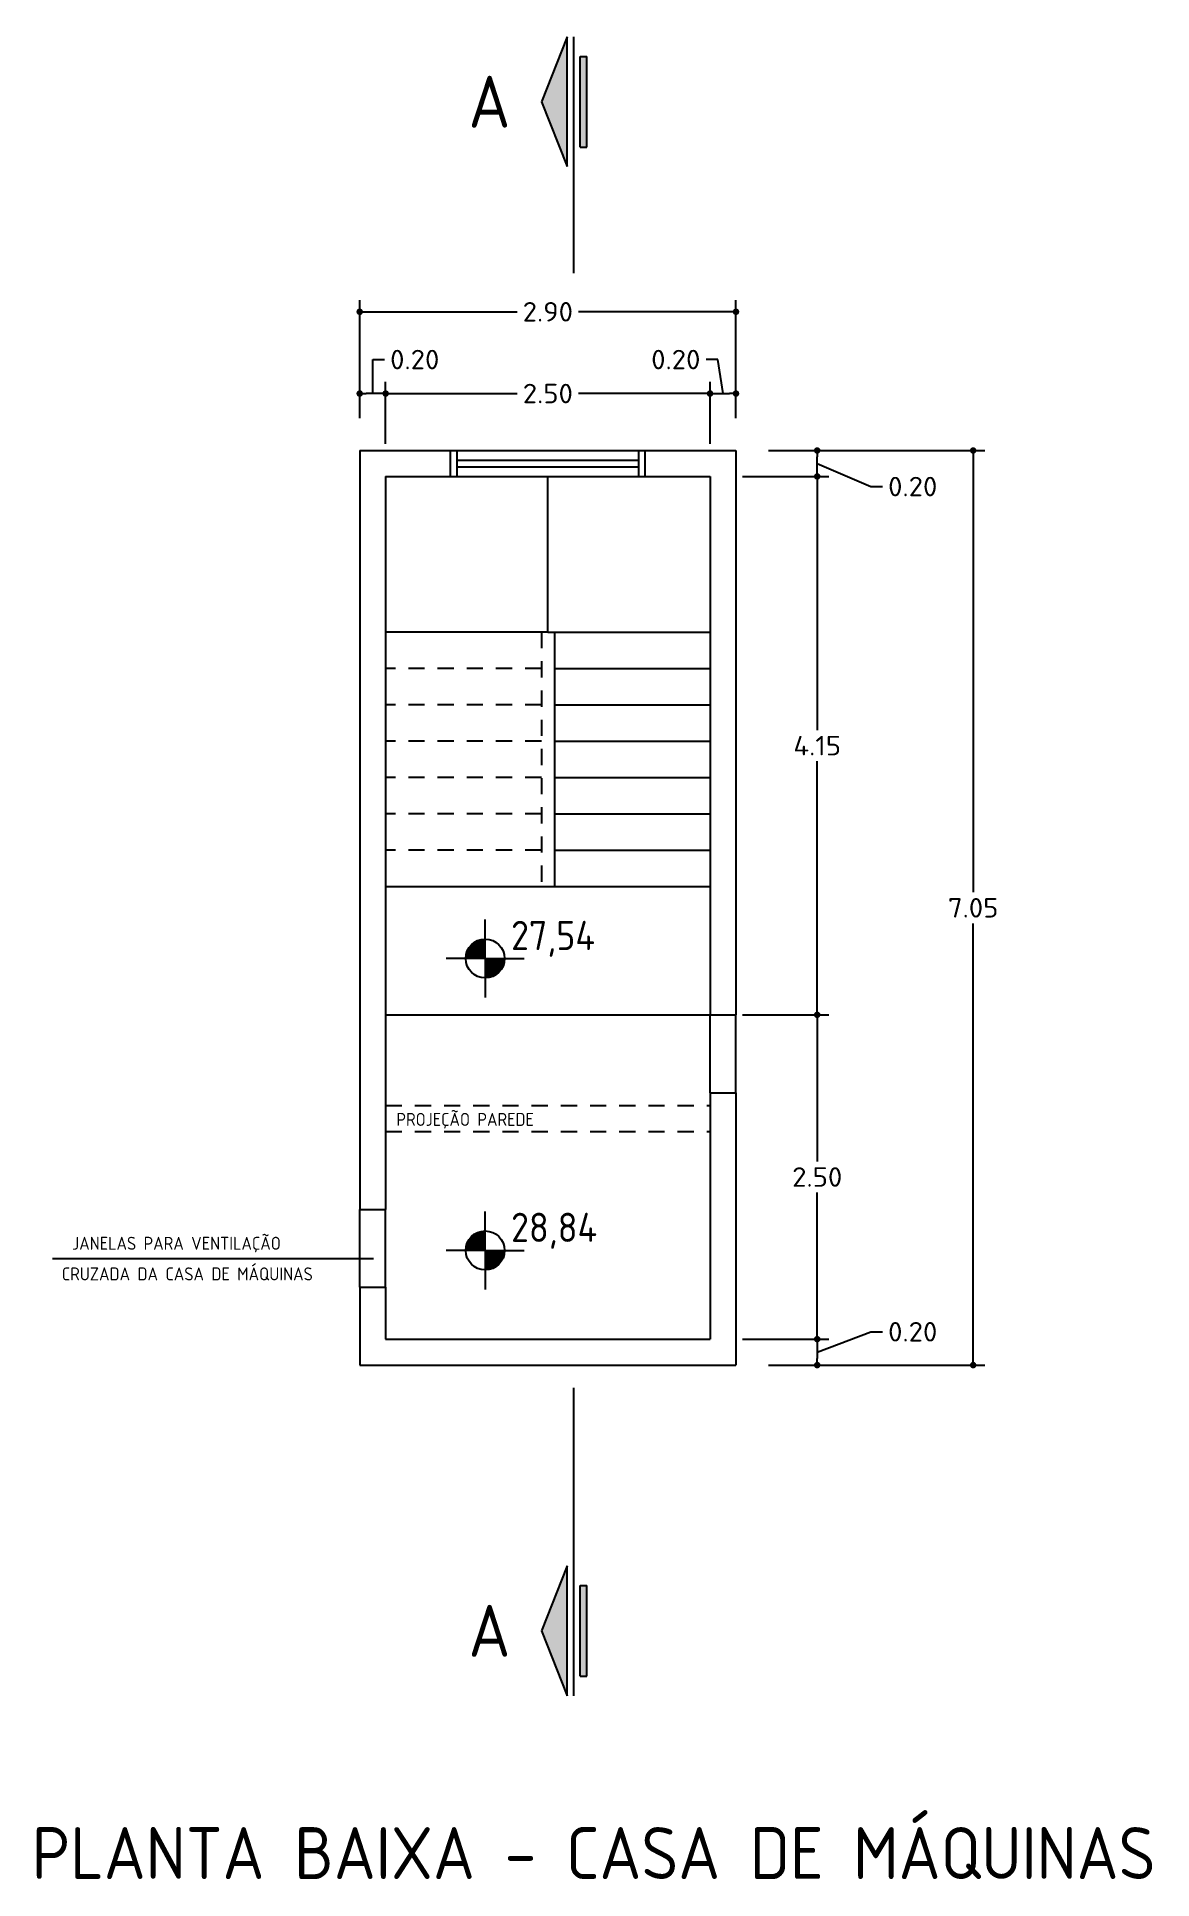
# Model space of a CAD drawing. Extents: x -45.1 to 25.3, y 0 to 51.8.
# Drawn here: x 6.45 to 15.05, y 0 to 14.2 of the extents above; entities that cross this region are included whole.
import ezdxf
from ezdxf.enums import TextEntityAlignment as Align

# ---------------------------------------------------------------- set-up
doc = ezdxf.new("R2010")
doc.units = 0
doc.header["$MEASUREMENT"] = 0
doc.linetypes.add('HIDDEN2', pattern=[0.1875, 0.125, -0.0625])
doc.layers.get('0').update_dxf_attribs({"linetype": 'CONTINUOUS'})
doc.layers.get('Defpoints').update_dxf_attribs({"linetype": 'CONTINUOUS'})
for name, color, linetype in [('COTA', 1, 'CONTINUOUS'), ('PAREDE', 4, 'CONTINUOUS'), ('PROJECAO', 1, 'HIDDEN2'), ('VISTA', 251, 'CONTINUOUS')]:
    doc.layers.add(name, color=color, linetype=linetype)
doc.styles.get("Standard").update_dxf_attribs({"font": 'isocp.shx', "width": 1.2})
doc.styles.add('TCTABELA-TXT', font='isocp.shx')
doc.dimstyles.new('eixos', dxfattribs={"dimscale": 0.5, "dimtxt": 0.3, "dimasz": 0.1, "dimexe": 0.18, "dimexo": 0.5, "dimgap": 0.09, "dimtad": 0, "dimtih": 1, "dimtoh": 1, "dimzin": 0, "dimdsep": 46, "dimtxsty": 'Standard', "dimblk": 'DOT', "dimcen": 0.09, "dimadec": 0, "dimazin": 0, "dimtfac": 1, "dimtofl": 0, "dimtmove": 0, "dimatfit": 3, "dimfxl": 1, "dimtolj": 1, "dimtzin": 0, "dimarcsym": 0})

msp = doc.modelspace()

# ---------------------------------------------------------------- texts
at = {"color": 4}
for p in [(9.938, 13.701), (9.938, 1.915)]:
    msp.add_text('A', height=0.4, dxfattribs=at).set_placement(p, align=Align.MIDDLE)
at = {"style": 'TCTABELA-TXT'}
for s, p in [('PROJEÇÃO PAREDE ', (9.221, 5.807)), ('JANELAS PARA VENTILAÇÃO', (6.722, 4.852)), ('CRUZADA DA CASA DE MÁQUINAS', (6.642, 4.616))]:
    msp.add_text(s, height=0.1, dxfattribs=at).set_placement(p)
at = {"color": 3}
msp.add_text('PLANTA BAIXA - CASA DE MÁQUINAS', height=0.4, dxfattribs=at).set_placement((6.411, 0.002))

# ---------------------------------------------------------------- blocks, each defined once
blk = doc.blocks.new('_Dot')
at = {"color": 0, "linetype": 'ByBlock', "lineweight": -2}
blk.add_line((-0.5, 0), (-1, 0), dxfattribs=at)
at = {"color": 0, "linetype": 'ByBlock', "const_width": 0.5}
blk.add_lwpolyline([(-0.25, 0, 1), (0.25, 0, 1)], format="xyb", close=True, dxfattribs=at)
blk = doc.blocks.new('*D45')
at = {"layer": 'COTA', "color": 0, "lineweight": -2, "transparency": 16777216}
for p, q in [((12.088, 11.013), (13.756, 11.013)), ((13.666, 10.963), (13.666, 7.608)), ((13.666, 4.013), (13.666, 7.368)), ((12.088, 3.963), (13.756, 3.963))]:
    blk.add_line(p, q, dxfattribs=at)
at = {"layer": 'Defpoints', "color": 0, "transparency": 16777216}
for p in [(11.838, 11.013), (11.838, 3.963), (13.666, 3.963)]:
    blk.add_point(p, dxfattribs=at)
at = {"layer": 'COTA', "color": 0, "lineweight": -2, "transparency": 16777216, "xscale": 0.05, "yscale": 0.05, "zscale": 0.05}
for p, rotation in [((13.666, 11.013), 90), ((13.666, 3.963), 270)]:
    blk.add_blockref('_Dot', p, dxfattribs=dict(at, rotation=rotation))
at = {"layer": 'COTA', "color": 0, "transparency": 16777216, "insert": (13.666, 7.488), "char_height": 0.15, "attachment_point": 5}
blk.add_mtext('\\A1;7.05', dxfattribs=at)
blk = doc.blocks.new('*D46')
at = {"layer": 'COTA', "color": 0, "lineweight": -2, "transparency": 16777216}
for p, q in [((8.938, 11.263), (8.938, 12.172)), ((8.988, 12.082), (10.151, 12.082)), ((11.788, 12.082), (10.624, 12.082)), ((11.838, 11.263), (11.838, 12.172))]:
    blk.add_line(p, q, dxfattribs=at)
at = {"layer": 'Defpoints', "color": 0, "transparency": 16777216}
for p in [(11.838, 12.082), (8.938, 11.013), (11.838, 11.013)]:
    blk.add_point(p, dxfattribs=at)
at = {"layer": 'COTA', "color": 0, "lineweight": -2, "transparency": 16777216, "xscale": 0.05, "yscale": 0.05, "zscale": 0.05, "rotation": 180}
blk.add_blockref('_Dot', (8.938, 12.082), dxfattribs=at)
at = {"layer": 'COTA', "color": 0, "lineweight": -2, "transparency": 16777216, "xscale": 0.05, "yscale": 0.05, "zscale": 0.05}
blk.add_blockref('_Dot', (11.838, 12.082), dxfattribs=at)
at = {"layer": 'COTA', "color": 0, "transparency": 16777216, "insert": (10.388, 12.082), "char_height": 0.15, "attachment_point": 5}
blk.add_mtext('\\A1;2.90', dxfattribs=at)
blk = doc.blocks.new('*D47')
at = {"layer": 'COTA', "color": 0, "lineweight": -2, "transparency": 16777216}
for p, q in [((11.888, 6.663), (12.554, 6.663)), ((12.464, 6.613), (12.464, 5.533)), ((12.464, 4.213), (12.464, 5.293)), ((11.888, 4.163), (12.554, 4.163))]:
    blk.add_line(p, q, dxfattribs=at)
at = {"layer": 'Defpoints', "color": 0, "transparency": 16777216}
for p in [(11.638, 6.663), (12.464, 6.663), (11.638, 4.163)]:
    blk.add_point(p, dxfattribs=at)
at = {"layer": 'COTA', "color": 0, "lineweight": -2, "transparency": 16777216, "xscale": 0.05, "yscale": 0.05, "zscale": 0.05}
for p, rotation in [((12.464, 6.663), 90), ((12.464, 4.163), 270)]:
    blk.add_blockref('_Dot', p, dxfattribs=dict(at, rotation=rotation))
at = {"layer": 'COTA', "color": 0, "transparency": 16777216, "insert": (12.464, 5.413), "char_height": 0.15, "attachment_point": 5}
blk.add_mtext('\\A1;2.50', dxfattribs=at)
blk = doc.blocks.new('*D48')
at = {"layer": 'COTA', "color": 0, "lineweight": -2, "transparency": 16777216}
for p, q in [((11.888, 10.813), (12.554, 10.813)), ((12.464, 10.763), (12.464, 8.858)), ((12.464, 6.713), (12.464, 8.618)), ((12.138, 6.663), (12.554, 6.663))]:
    blk.add_line(p, q, dxfattribs=at)
at = {"layer": 'Defpoints', "color": 0, "transparency": 16777216}
for p in [(11.638, 10.813), (12.464, 10.813), (11.888, 6.663)]:
    blk.add_point(p, dxfattribs=at)
at = {"layer": 'COTA', "color": 0, "lineweight": -2, "transparency": 16777216, "xscale": 0.05, "yscale": 0.05, "zscale": 0.05}
for p, rotation in [((12.464, 10.813), 90), ((12.464, 6.663), 270)]:
    blk.add_blockref('_Dot', p, dxfattribs=dict(at, rotation=rotation))
at = {"layer": 'COTA', "color": 0, "transparency": 16777216, "insert": (12.464, 8.738), "char_height": 0.15, "attachment_point": 5}
blk.add_mtext('\\A1;4.15', dxfattribs=at)
blk = doc.blocks.new('*D49')
at = {"layer": 'COTA', "color": 0, "lineweight": -2, "transparency": 16777216}
for p, q in [((12.088, 11.013), (12.554, 11.013)), ((12.464, 10.863), (12.464, 10.963)), ((11.888, 10.813), (12.554, 10.813)), ((12.464, 10.913), (12.876, 10.735)), ((12.876, 10.735), (12.966, 10.735))]:
    blk.add_line(p, q, dxfattribs=at)
at = {"layer": 'Defpoints', "color": 0, "transparency": 16777216}
for p in [(11.838, 11.013), (12.464, 11.013), (11.638, 10.813)]:
    blk.add_point(p, dxfattribs=at)
at = {"layer": 'COTA', "color": 0, "lineweight": -2, "transparency": 16777216, "xscale": 0.05, "yscale": 0.05, "zscale": 0.05}
for p, rotation in [((12.464, 11.013), 90), ((12.464, 10.813), 270)]:
    blk.add_blockref('_Dot', p, dxfattribs=dict(at, rotation=rotation))
at = {"layer": 'COTA', "color": 0, "transparency": 16777216, "insert": (13.2, 10.735), "char_height": 0.15, "attachment_point": 5}
blk.add_mtext('\\A1;0.20', dxfattribs=at)
blk = doc.blocks.new('*D50')
at = {"layer": 'COTA', "color": 0, "lineweight": -2, "transparency": 16777216}
for p, q in [((11.888, 4.163), (12.554, 4.163)), ((12.464, 4.063), (12.876, 4.22)), ((12.876, 4.22), (12.966, 4.22)), ((12.464, 4.113), (12.464, 4.013)), ((12.088, 3.963), (12.554, 3.963))]:
    blk.add_line(p, q, dxfattribs=at)
at = {"layer": 'Defpoints', "color": 0, "transparency": 16777216}
for p in [(11.638, 4.163), (11.838, 3.963), (12.464, 3.963)]:
    blk.add_point(p, dxfattribs=at)
at = {"layer": 'COTA', "color": 0, "lineweight": -2, "transparency": 16777216, "xscale": 0.05, "yscale": 0.05, "zscale": 0.05}
for p, rotation in [((12.464, 4.163), 90), ((12.464, 3.963), 270)]:
    blk.add_blockref('_Dot', p, dxfattribs=dict(at, rotation=rotation))
at = {"layer": 'COTA', "color": 0, "transparency": 16777216, "insert": (13.2, 4.22), "char_height": 0.15, "attachment_point": 5}
blk.add_mtext('\\A1;0.20', dxfattribs=at)
blk = doc.blocks.new('*D51')
at = {"layer": 'COTA', "color": 0, "lineweight": -2, "transparency": 16777216}
for p, q in [((9.138, 11.063), (9.138, 11.542)), ((11.638, 11.063), (11.638, 11.542)), ((9.188, 11.452), (10.151, 11.452)), ((11.588, 11.452), (10.624, 11.452))]:
    blk.add_line(p, q, dxfattribs=at)
at = {"layer": 'Defpoints', "color": 0, "transparency": 16777216}
for p in [(11.638, 11.452), (9.138, 10.813), (11.638, 10.813)]:
    blk.add_point(p, dxfattribs=at)
at = {"layer": 'COTA', "color": 0, "lineweight": -2, "transparency": 16777216, "xscale": 0.05, "yscale": 0.05, "zscale": 0.05, "rotation": 180}
blk.add_blockref('_Dot', (9.138, 11.452), dxfattribs=at)
at = {"layer": 'COTA', "color": 0, "lineweight": -2, "transparency": 16777216, "xscale": 0.05, "yscale": 0.05, "zscale": 0.05}
blk.add_blockref('_Dot', (11.638, 11.452), dxfattribs=at)
at = {"layer": 'COTA', "color": 0, "transparency": 16777216, "insert": (10.388, 11.452), "char_height": 0.15, "attachment_point": 5}
blk.add_mtext('\\A1;2.50', dxfattribs=at)
blk = doc.blocks.new('*D52')
at = {"layer": 'COTA', "color": 0, "lineweight": -2, "transparency": 16777216}
for p, q in [((11.698, 11.714), (11.608, 11.714)), ((11.738, 11.452), (11.698, 11.714)), ((11.638, 11.063), (11.638, 11.542)), ((11.838, 11.263), (11.838, 11.542)), ((11.688, 11.452), (11.788, 11.452))]:
    blk.add_line(p, q, dxfattribs=at)
at = {"layer": 'Defpoints', "color": 0, "transparency": 16777216}
for p in [(11.838, 11.452), (11.838, 11.013), (11.638, 10.813)]:
    blk.add_point(p, dxfattribs=at)
at = {"layer": 'COTA', "color": 0, "lineweight": -2, "transparency": 16777216, "xscale": 0.05, "yscale": 0.05, "zscale": 0.05, "rotation": 180}
blk.add_blockref('_Dot', (11.638, 11.452), dxfattribs=at)
at = {"layer": 'COTA', "color": 0, "lineweight": -2, "transparency": 16777216, "xscale": 0.05, "yscale": 0.05, "zscale": 0.05}
blk.add_blockref('_Dot', (11.838, 11.452), dxfattribs=at)
at = {"layer": 'COTA', "color": 0, "transparency": 16777216, "insert": (11.374, 11.714), "char_height": 0.15, "attachment_point": 5}
blk.add_mtext('\\A1;0.20', dxfattribs=at)
blk = doc.blocks.new('*D53')
at = {"layer": 'COTA', "color": 0, "lineweight": -2, "transparency": 16777216}
for p, q in [((9.038, 11.452), (9.038, 11.714)), ((9.038, 11.714), (9.128, 11.714)), ((8.938, 11.263), (8.938, 11.542)), ((9.138, 11.063), (9.138, 11.542)), ((9.088, 11.452), (8.988, 11.452))]:
    blk.add_line(p, q, dxfattribs=at)
at = {"layer": 'Defpoints', "color": 0, "transparency": 16777216}
for p in [(8.938, 11.452), (8.938, 11.013), (9.138, 10.813)]:
    blk.add_point(p, dxfattribs=at)
at = {"layer": 'COTA', "color": 0, "lineweight": -2, "transparency": 16777216, "xscale": 0.05, "yscale": 0.05, "zscale": 0.05, "rotation": 180}
blk.add_blockref('_Dot', (8.938, 11.452), dxfattribs=at)
at = {"layer": 'COTA', "color": 0, "lineweight": -2, "transparency": 16777216, "xscale": 0.05, "yscale": 0.05, "zscale": 0.05}
blk.add_blockref('_Dot', (9.138, 11.452), dxfattribs=at)
at = {"layer": 'COTA', "color": 0, "transparency": 16777216, "insert": (9.362, 11.714), "char_height": 0.15, "attachment_point": 5}
blk.add_mtext('\\A1;0.20', dxfattribs=at)
blk = doc.blocks.new('np')
for q in [(0, 0.2), (-0.2, 0), (0.2, 0), (0, -0.2)]:
    blk.add_line((0, 0), q)
at = {"const_width": 0.1}
for points in [[(0, 0.05, 0.414214), (-0.05, 0, 1)], [(-0.05, 0), (-0.05, 0, 1)], [(0, -0.05, 0.414214), (0.05, 0, 1)]]:
    blk.add_lwpolyline(points, format="xyb", dxfattribs=at)
blk.add_circle((0, 0), 0.1)
blk.add_attdef('0.00', (0.1329, 0.0436), '', height=0.15)
blk = doc.blocks.new('ntc')
for p, q in [((0, 0.25), (-0.5, 0.05)), ((0.5, 0.05), (0, 0.25)), ((-0.5, 0.05), (0.5, 0.05)), ((-0.35, -0.05), (0.35, -0.05)), ((-0.35, -0.05), (-0.35, -0.1)), ((-0.35, -0.1), (0.35, -0.1)), ((0.35, -0.05), (0.35, -0.1))]:
    blk.add_line(p, q)
for points in [[(-0.5, 0.05), (0.5, 0.05), (0, 0.25), (0.5, 0.05)], [(-0.35, -0.1), (-0.35, -0.05), (0.35, -0.1), (0.35, -0.05)]]:
    blk.add_solid(points)

# ---------------------------------------------------------------- dimensions: what is measured, and where the dimension line sits
at = {"layer": 'COTA'}
for base, p1, p2, picture, middle in [((11.838, 12.082), (8.938, 11.013), (11.838, 11.013), '*D46', (10.388, 12.082)), ((11.638, 11.452), (9.138, 10.813), (11.638, 10.813), '*D51', (10.388, 11.452))]:
    dim = msp.add_linear_dim(base=base, p1=p1, p2=p2, dimstyle='eixos', dxfattribs=at)
    dim.commit()
    dim.dimension.update_dxf_attribs({"geometry": picture, "text_midpoint": middle})
dim = msp.add_linear_dim(base=(8.938, 11.452), p1=(9.138, 10.813), p2=(8.938, 11.013), dimstyle='eixos', override={"dimtmove": 1}, dxfattribs=at)
dim.commit()
dim.dimension.update_dxf_attribs({"geometry": '*D53', "text_midpoint": (9.173, 11.714)})
dim = msp.add_linear_dim(base=(11.838, 11.452), p1=(11.638, 10.813), p2=(11.838, 11.013), dimstyle='eixos', override={"dimtmove": 1}, dxfattribs=at)
dim.commit()
dim.dimension.update_dxf_attribs({"geometry": '*D52', "text_midpoint": (11.563, 11.714), "dimtype": 160})
for base, p1, p2, picture, middle in [((12.464, 11.013), (11.638, 10.813), (11.838, 11.013), '*D49', (13.011, 10.735)), ((12.464, 3.963), (11.638, 4.163), (11.838, 3.963), '*D50', (13.011, 4.22))]:
    dim = msp.add_linear_dim(base=base, p1=p1, p2=p2, angle=90, dimstyle='eixos', override={"dimtmove": 1}, dxfattribs=at)
    dim.commit()
    dim.dimension.update_dxf_attribs({"geometry": picture, "text_midpoint": middle, "dimtype": 160})
dim = msp.add_linear_dim(base=(13.666, 3.963), p1=(11.838, 11.013), p2=(11.838, 3.963), angle=90, dimstyle='eixos', dxfattribs=at)
dim.commit()
dim.dimension.update_dxf_attribs({"geometry": '*D45', "text_midpoint": (13.666, 7.488)})
for base, p1, p2, picture, middle in [((12.464, 10.813), (11.888, 6.663), (11.638, 10.813), '*D48', (12.464, 8.738)), ((12.464, 6.663), (11.638, 4.163), (11.638, 6.663), '*D47', (12.464, 5.413))]:
    dim = msp.add_linear_dim(base=base, p1=p1, p2=p2, angle=90, dimstyle='eixos', override={"dimtmove": 1}, dxfattribs=at)
    dim.commit()
    dim.dimension.update_dxf_attribs({"geometry": picture, "text_midpoint": middle})

# ---------------------------------------------------------------- linework, layer by layer
for p, q in [((10.588, 12.379), (10.588, 14.201)), ((10.388, 9.613), (9.138, 9.613)), ((10.388, 9.613), (11.638, 9.613)), ((10.438, 9.613), (10.438, 7.653)), ((10.438, 9.333), (11.638, 9.333)), ((10.438, 9.053), (11.638, 9.053)), ((10.438, 8.773), (11.638, 8.773)), ((10.438, 8.493), (11.638, 8.493)), ((10.438, 8.213), (11.638, 8.213)), ((10.438, 7.933), (11.638, 7.933)), ((9.138, 7.653), (11.638, 7.653)), ((9.138, 6.663), (11.638, 6.663)), ((10.588, 1.415), (10.588, 3.789))]:
    msp.add_line(p, q)
at = {"linetype": 'Continuous'}
msp.add_line((10.388, 9.613), (10.388, 10.813), dxfattribs=at)
at = {"layer": 'COTA'}
msp.add_line((6.571, 4.785), (9.044, 4.785), dxfattribs=at)
at = {"layer": 'PAREDE'}
for p, q in [((8.938, 11.013), (9.638, 11.013)), ((8.938, 11.013), (8.938, 5.163)), ((9.638, 10.813), (9.638, 11.013)), ((11.138, 11.013), (11.838, 11.013)), ((11.138, 10.813), (11.138, 11.013)), ((9.138, 10.813), (9.638, 10.813)), ((9.138, 10.813), (9.138, 5.163)), ((11.138, 10.813), (11.638, 10.813)), ((8.938, 5.163), (9.138, 5.163)), ((8.938, 4.563), (8.938, 3.963)), ((8.938, 4.563), (9.138, 4.563)), ((9.138, 4.563), (9.138, 4.163)), ((9.138, 4.163), (11.638, 4.163)), ((8.938, 3.963), (11.838, 3.963))]:
    msp.add_line(p, q, dxfattribs=at)
at = {"layer": 'PAREDE', "linetype": 'Continuous'}
for p, q in [((11.838, 11.013), (11.838, 6.663)), ((11.638, 10.813), (11.638, 6.663)), ((11.638, 6.663), (11.838, 6.663)), ((11.638, 6.063), (11.838, 6.063)), ((11.638, 6.063), (11.638, 4.163)), ((11.838, 6.063), (11.838, 3.963))]:
    msp.add_line(p, q, dxfattribs=at)
at = {"layer": 'PROJECAO'}
for p, q in [((10.338, 9.613), (10.338, 7.653)), ((10.338, 9.333), (9.138, 9.333)), ((10.338, 9.053), (9.138, 9.053)), ((10.338, 8.773), (9.138, 8.773)), ((10.338, 8.493), (9.138, 8.493)), ((10.338, 8.213), (9.138, 8.213)), ((10.338, 7.933), (9.138, 7.933)), ((9.138, 5.963), (11.638, 5.963)), ((9.138, 5.763), (11.638, 5.763))]:
    msp.add_line(p, q, dxfattribs=at)
at = {"layer": 'VISTA'}
for p, q in [((9.638, 11.013), (11.138, 11.013)), ((9.688, 10.813), (9.688, 11.013)), ((9.688, 10.938), (11.088, 10.938)), ((11.088, 10.813), (11.088, 11.013)), ((9.638, 10.813), (11.138, 10.813)), ((9.688, 10.888), (11.088, 10.888)), ((11.638, 6.063), (11.638, 6.663)), ((11.838, 6.063), (11.838, 6.663)), ((8.938, 4.563), (8.938, 5.163)), ((9.138, 4.563), (9.138, 5.163))]:
    msp.add_line(p, q, dxfattribs=at)

# ---------------------------------------------------------------- block references
at = {"linetype": 'Continuous', "rotation": 90}
for p in [(10.588, 13.701), (10.588, 1.915)]:
    msp.add_blockref('ntc', p, dxfattribs=at)
at = {"layer": 'COTA', "xscale": 1.5, "yscale": 1.5, "zscale": 1.5}
for p, values in [((9.905, 7.097), {'0.00': '27,54'}), ((9.905, 4.847), {'0.00': '28,84'})]:
    msp.add_blockref('np', p, dxfattribs=at).add_auto_attribs(values)

msp.set_redraw_order([(e.dxf.handle, doc.entitydb.next_handle()) for e in msp.query("TEXT MTEXT ATTDEF DIMENSION ARC_DIMENSION")])  # texts and dimensions are drawn at this point

doc.saveas('drawing.dxf')
